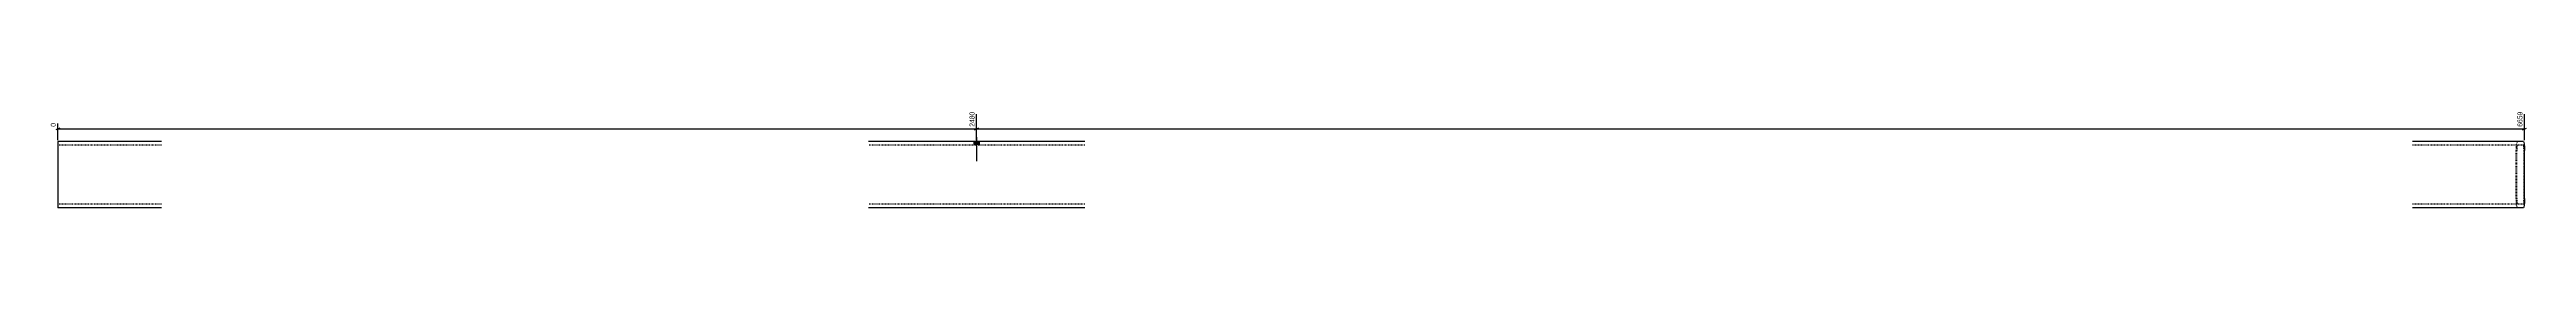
# Model space of a CAD drawing. Header units: millimetres. Extents: x 8 to 19585, y 8 to 304.
# Drawn here: x 8 to 6694, y 10 to 267 of the extents above; entities that cross this region are included whole.
import ezdxf

# ---------------------------------------------------------------- set-up
doc = ezdxf.new("R2010")
doc.units = ezdxf.units.MM
doc.linetypes.add('DXK_LINE_DOT2', pattern=[3.9198, 1.9599, -1.9599])
doc.layers.add('MÅLSÆTNING', color=7, linetype='Continuous')
doc.layers.add('STÅL', color=7, linetype='Continuous')
doc.styles.add('Arial Narrow', font='ARIALN.TTF', dxfattribs={"height": 0.2})

msp = doc.modelspace()

# ---------------------------------------------------------------- hatches: boundary and pattern name
at = {"layer": 'STÅL', "linetype": 'Continuous'}
msp.add_hatch(color=3, dxfattribs=at).paths.add_polyline_path([(2517.1, 190.5), (2503.1, 190.5), (2503.1, 180.5), (2517.1, 180.5)])

# ---------------------------------------------------------------- linework, layer by layer
at = {"layer": 'MÅLSÆTNING', "color": 7, "linetype": 'Continuous'}
for p, q in [((35.4, 226.1), (24.9, 221.9)), ((30.1, 194), (30.1, 238.5)), ((30.1, 224), (2510.1, 224)), ((2515.4, 226.1), (2504.9, 221.9)), ((2504.9, 221.9), (2515.4, 226.1)), ((2510.1, 194), (2510.1, 264.1)), ((2510.1, 194), (2510.1, 264.1)), ((2510.1, 224), (6688.6, 224)), ((6683.4, 221.9), (6693.9, 226.1)), ((6688.6, 194), (6688.6, 264.1))]:
    msp.add_line(p, q, dxfattribs=at)
at = {"layer": 'STÅL', "color": 3, "linetype": 'Continuous'}
for p, q in [((2510.1, 201.5), (2510.1, 136.5)), ((2503.1, 190.5), (2503.1, 180.5)), ((2517.1, 190.5), (2517.1, 180.5))]:
    msp.add_line(p, q, dxfattribs=at)
at = {"layer": 'STÅL', "color": 2, "linetype": 'Continuous'}
for p, q in [((30.1, 190.5), (30.1, 165.5)), ((310.1, 190.5), (30.1, 190.5)), ((30.1, 165.5), (30.1, 35.5)), ((2802.1, 190.5), (2218.1, 190.5)), ((6685.5, 190.5), (6386.5, 190.5)), ((6685.5, 190.5), (6686.7, 188.6)), ((6686.7, 188.6), (6687.7, 183.2)), ((6687.7, 183.2), (6688.4, 175.1)), ((6688.4, 175.1), (6688.6, 165.5)), ((6688.6, 35.5), (6688.6, 165.5)), ((30.1, 35.5), (30.1, 10.5)), ((310.1, 10.5), (30.1, 10.5)), ((2802.1, 10.5), (2218.1, 10.5)), ((6685.5, 10.5), (6386.5, 10.5)), ((6686.7, 12.4), (6685.5, 10.5)), ((6687.7, 17.8), (6686.7, 12.4)), ((6688.4, 25.9), (6687.7, 17.8)), ((6688.6, 35.5), (6688.4, 25.9))]:
    msp.add_line(p, q, dxfattribs=at)
at = {"layer": 'STÅL', "color": 7, "linetype": 'DXK_LINE_DOT2'}
for p, q in [((30.1, 190.5), (30.1, 183.2)), ((310.1, 180.5), (30.1, 180.5)), ((2802.1, 180.5), (2218.1, 180.5)), ((6685.5, 180.5), (6386.5, 180.5)), ((6666.5, 165.5), (6666.7, 175.1)), ((6666.5, 35.5), (6666.5, 165.5)), ((6666.7, 175.1), (6667.4, 183.2)), ((6667.4, 183.2), (6668.4, 188.6)), ((6667.9, 171.2), (6667.7, 165.5)), ((6667.7, 35.5), (6667.7, 165.5)), ((6668.3, 176.1), (6667.9, 171.2)), ((6668.9, 179.4), (6668.3, 176.1)), ((6668.4, 188.6), (6669.6, 190.5)), ((6669.6, 180.5), (6668.9, 179.4)), ((6686.2, 179.4), (6685.5, 180.5)), ((6686.8, 176.1), (6686.2, 179.4)), ((6687.2, 171.2), (6686.8, 176.1)), ((6687.4, 165.5), (6687.2, 171.2)), ((6687.4, 35.5), (6687.4, 165.5)), ((310.1, 20.5), (30.1, 20.5)), ((2802.1, 20.5), (2218.1, 20.5)), ((6685.5, 20.5), (6386.5, 20.5)), ((6666.7, 25.9), (6666.5, 35.5)), ((6667.4, 17.8), (6666.7, 25.9)), ((6668.4, 12.4), (6667.4, 17.8)), ((6667.7, 35.5), (6667.9, 29.8)), ((6667.9, 29.8), (6668.3, 24.9)), ((6668.3, 24.9), (6668.9, 21.6)), ((6669.6, 10.5), (6668.4, 12.4)), ((6668.9, 21.6), (6669.6, 20.5)), ((6685.5, 20.5), (6686.2, 21.6)), ((6686.2, 21.6), (6686.8, 24.9)), ((6686.8, 24.9), (6687.2, 29.8)), ((6687.2, 29.8), (6687.4, 35.5))]:
    msp.add_line(p, q, dxfattribs=at)

# ---------------------------------------------------------------- next in the draw order: wipeouts: each hides what was drawn before it
at = {"color": 0, "linetype": 'Continuous'}
for points in [[(27.3, 241.3), (7.7, 241.3), (7.7, 227.2), (27.3, 227.2)], [(2507.3, 266.9), (2487.7, 266.9), (2487.7, 227.2), (2507.3, 227.2)], [(6685.8, 266.9), (6666.2, 266.9), (6666.2, 227.2), (6685.8, 227.2)]]:
    msp.add_wipeout(points, dxfattribs=at).dxf.layer = 'MÅLSÆTNING'

# ---------------------------------------------------------------- next in the draw order: texts
at = {"layer": 'MÅLSÆTNING', "color": 3, "linetype": 'Continuous', "style": 'Arial Narrow'}
for s, height, p in [('0', 13.4, (24.5, 230)), ('2480', 13.36, (2504.5, 230)), ('6659', 13.36, (6683, 230))]:
    msp.add_text(s, height=height, rotation=90.00021, dxfattribs=at).set_placement(p)

doc.saveas('drawing.dxf')
